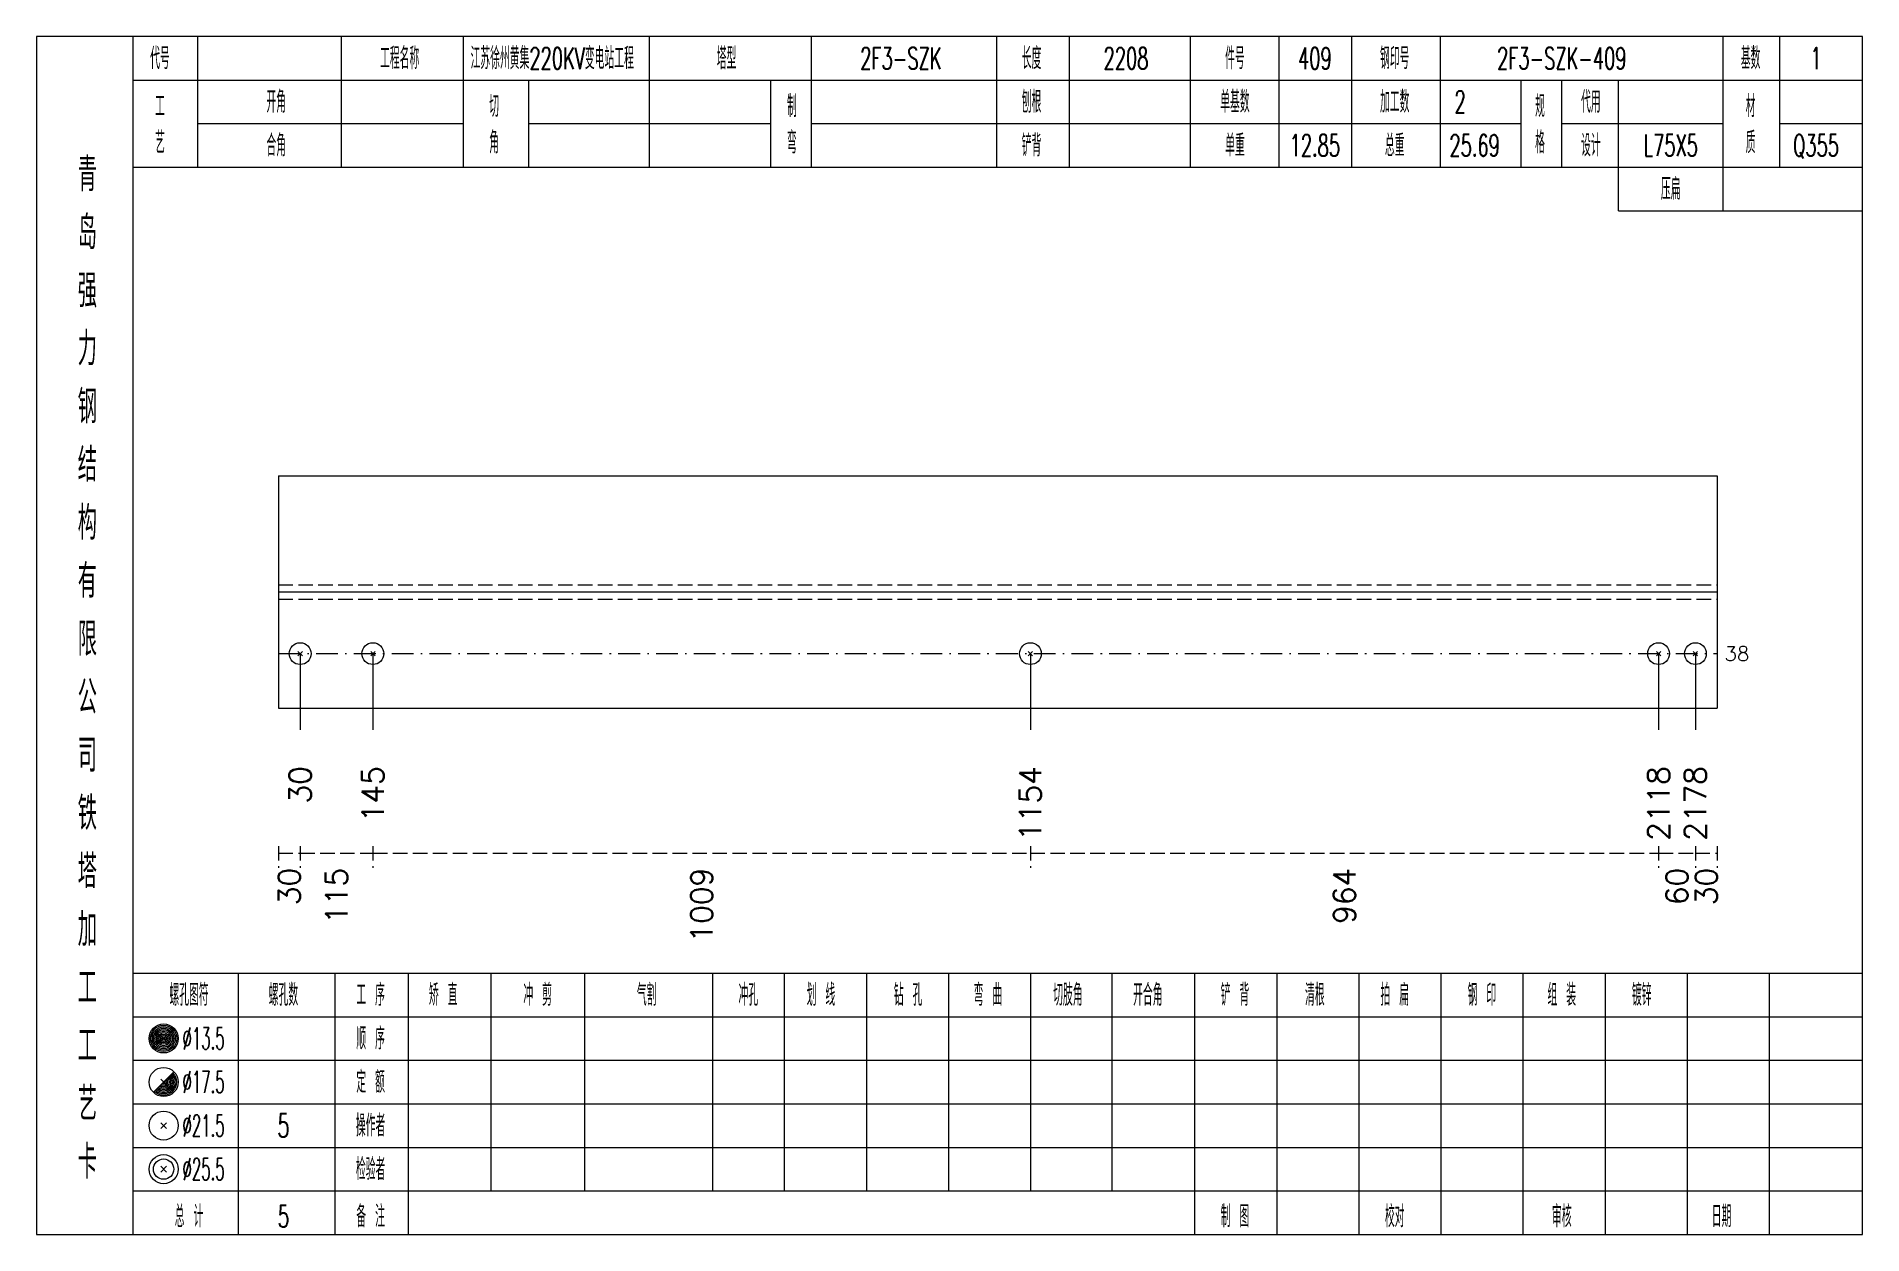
# Model space of a CAD drawing. Extents: x 0 to 4623, y -1159 to 4890.
# Drawn here: x 1868.4 to 2119.8, y 2925 to 3090 of the extents above; entities that cross this region are included whole.
import ezdxf
from ezdxf.enums import TextEntityAlignment as Align

# ---------------------------------------------------------------- set-up
doc = ezdxf.new("R2010")
doc.units = 0
doc.header["$MEASUREMENT"] = 0
doc.linetypes.add('一点画线', pattern=[5.2, 3, -1, 0.2, -1])
doc.linetypes.add('虚线', pattern=[2.75, 2, -0.75])
doc.layers.get('0').update_dxf_attribs({"linetype": 'CONTINUOUS', "lineweight": 25})
for name, color, linetype, lineweight in [('1', 7, 'CONTINUOUS', 25), ('4', 7, 'CONTINUOUS', 25), ('5', 7, 'CONTINUOUS', 25)]:
    doc.layers.add(name, color=color, linetype=linetype, lineweight=lineweight)
doc.styles.get("Standard").update_dxf_attribs({"font": 'simplex.shx', "width": 0.7, "height": 3, "bigfont": 'gbhzfs.shx'})

msp = doc.modelspace()

# ---------------------------------------------------------------- texts
at = {"color": 7, "linetype": 'Continuous', "lineweight": 13}
msp.add_text('38', height=2, dxfattribs=at).set_placement((2100.8, 3005), align=Align.MIDDLE_LEFT)
at = {"color": 8, "linetype": 'Continuous', "lineweight": 9}
for s, p in [('30', (1903.2, 2975.5)), ('115', (1909.705, 2975.5)), ('1009', (1959.973, 2975.5)), ('964', (2048.481, 2975.5)), ('60', (2094.263, 2975.5)), ('30', (2098.3, 2975.5))]:
    msp.add_text(s, height=3, rotation=90, dxfattribs=at).set_placement(p, align=Align.MIDDLE_RIGHT)
at = {"layer": '1', "color": 7, "linetype": 'Continuous', "lineweight": 13}
for s, p in [('1154', (2005.236, 2989.5)), ('30', (1904.7, 2989.5)), ('145', (1914.709, 2989.5)), ('2118', (2091.725, 2989.5)), ('2178', (2096.8, 2989.5))]:
    msp.add_text(s, height=3, rotation=90, dxfattribs=at).set_placement(p, align=Align.MIDDLE_RIGHT)
at = {"layer": '4', "color": 1, "linetype": 'Continuous', "lineweight": 13}
for s, height, width, p in [('代号', 3, 0.6, (1885.4, 3087)), ('工程名称', 3, 0.6, (1918.4, 3087)), ('江苏徐州黄集220KV变电站工程', 3, 0.6, (1939.4, 3087)), ('塔型', 3, 0.6, (1963.4, 3087)), ('2F3-SZK', 3, 0.6, (1987.4, 3087)), ('长度', 3, 0.6, (2005.4, 3087)), ('2208', 3, 0.6, (2018.4, 3087)), ('件号', 3, 0.6, (2033.4, 3087)), ('409', 3, 0.6, (2044.4, 3087)), ('钢印号', 3, 0.6, (2055.4, 3087)), ('2F3-SZK-409', 3, 0.6, (2078.4, 3087)), ('基数', 3, 0.6, (2104.4, 3087)), ('1', 3, 0.6, (2113.4, 3087)), ('开角', 3, 0.6, (1901.4, 3081)), ('制', 3, 0.6, (1972.4, 3080.4)), ('刨根', 3, 0.6, (2005.4, 3081)), ('单基数', 3, 0.6, (2033.4, 3081)), ('加工数', 3, 0.6, (2055.4, 3081)), ('2', 3, 0.6, (2064.4, 3081)), ('规', 3, 0.6, (2075.4, 3080.4)), ('代用', 3, 0.6, (2082.4, 3081)), ('材', 3, 0.6, (2104.4, 3080.4)), ('工', 3, 0.6, (1885.4, 3080.4)), ('切', 3, 0.6, (1931.4, 3080.4)), ('艺', 3, 0.6, (1885.4, 3075.4)), ('角', 3, 0.6, (1931.4, 3075.4)), ('弯', 3, 0.6, (1972.4, 3075.4)), ('格', 3, 0.6, (2075.4, 3075.4)), ('质', 3, 0.6, (2104.4, 3075.4)), ('合角', 3, 0.6, (1901.4, 3075)), ('铲背', 3, 0.6, (2005.4, 3075)), ('单重', 3, 0.6, (2033.4, 3075)), ('12.85', 3, 0.6, (2044.4, 3075)), ('总重', 3, 0.6, (2055.4, 3075)), ('25.69', 3, 0.6, (2066.4, 3075)), ('设计', 3, 0.6, (2082.4, 3075)), ('L75X5', 3, 0.6, (2093.4, 3075)), ('Q355', 3, 0.6, (2113.4, 3075)), ('青', 4.6, 0.8, (1875.4, 3071)), ('压扁', 3, 0.6, (2093.4, 3069)), ('岛', 4.6, 0.8, (1875.4, 3063)), ('强', 4.6, 0.8, (1875.4, 3055)), ('力', 4.6, 0.8, (1875.4, 3047)), ('钢', 4.6, 0.8, (1875.4, 3039)), ('结', 4.6, 0.8, (1875.4, 3031)), ('构', 4.6, 0.8, (1875.4, 3023)), ('有', 4.6, 0.8, (1875.4, 3015)), ('限', 4.6, 0.8, (1875.4, 3007)), ('公', 4.6, 0.8, (1875.4, 2999)), ('司', 4.6, 0.8, (1875.4, 2991)), ('铁', 4.6, 0.8, (1875.4, 2983)), ('塔', 4.6, 0.8, (1875.4, 2975)), ('加', 4.6, 0.8, (1875.4, 2967)), ('工', 4.6, 0.8, (1875.4, 2959)), ('螺孔图符', 3, 0.6, (1889.4, 2958)), ('螺孔数', 3, 0.6, (1902.4, 2958)), ('工 序', 3, 0.6, (1914.4, 2958)), ('矫 直', 3, 0.6, (1924.4, 2958)), ('冲 剪', 3, 0.6, (1937.4, 2958)), ('气割', 3, 0.6, (1952.4, 2958)), ('冲孔', 3, 0.6, (1966.4, 2958)), ('划 线', 3, 0.6, (1976.4, 2958)), ('钻 孔', 3, 0.6, (1988.4, 2958)), ('弯 曲', 3, 0.6, (1999.4, 2958)), ('切肢角', 3, 0.6, (2010.4, 2958)), ('开合角', 3, 0.6, (2021.4, 2958)), ('铲 背', 3, 0.6, (2033.4, 2958)), ('清根', 3, 0.6, (2044.4, 2958)), ('拍 扁', 3, 0.6, (2055.4, 2958)), ('钢 印', 3, 0.6, (2067.4, 2958)), ('组 装', 3, 0.6, (2078.4, 2958)), ('镀锌', 3, 0.6, (2089.4, 2958)), ('工', 4.6, 0.8, (1875.4, 2951)), ('%%C13.5', 3, 0.5, (1891.4, 2952)), ('顺 序', 3, 0.6, (1914.4, 2952)), ('%%C17.5', 3, 0.5, (1891.4, 2946)), ('定 额', 3, 0.6, (1914.4, 2946)), ('艺', 4.6, 0.8, (1875.4, 2943)), ('%%C21.5', 3, 0.5, (1891.4, 2940)), ('5', 3.2, 0.6, (1902.4, 2940)), ('操作者', 3, 0.6, (1914.4, 2940)), ('卡', 4.6, 0.8, (1875.4, 2935)), ('%%C25.5', 3, 0.5, (1891.4, 2934)), ('检验者', 3, 0.6, (1914.4, 2934)), ('总 计', 3, 0.6, (1889.4, 2927.5)), ('5', 3, 0.6, (1902.4, 2927.5)), ('备 注', 3, 0.6, (1914.4, 2927.5)), ('制 图', 3, 0.6, (2033.4, 2927.5)), ('校对', 3, 0.6, (2055.4, 2927.5)), ('审核', 3, 0.6, (2078.4, 2927.5)), ('日期', 3, 0.6, (2100.4, 2927.5))]:
    msp.add_text(s, height=height, dxfattribs=dict(at, width=width)).set_placement(p, align=Align.MIDDLE_CENTER)

# ---------------------------------------------------------------- blocks, each defined once
blk = doc.blocks.new('孔21.5')
at = {"layer": '5', "color": 7, "linetype": 'Continuous', "lineweight": 13}
for p, q in [((-0.2, -0.2), (0.2, 0.2)), ((-0.2, 0.2), (0.2, -0.2))]:
    blk.add_line(p, q, dxfattribs=at)
blk.add_circle((0, 0), 1, dxfattribs=at)

# ---------------------------------------------------------------- linework, layer by layer
at = {"color": 7, "linetype": 'Continuous', "lineweight": 18}
for p, q in [((1901.7, 3029.5), (1901.7, 2997.5)), ((1901.7, 3029.5), (2099.8, 3029.5)), ((2099.8, 3029.5), (2099.8, 2997.5)), ((1901.7, 3013.5), (2099.8, 3013.5))]:
    msp.add_line(p, q, dxfattribs=at)
at = {"color": 1, "linetype": '虚线', "lineweight": 18}
for p, q in [((1901.7, 3014.5), (2099.8, 3014.5)), ((1901.7, 3012.5), (2099.8, 3012.5))]:
    msp.add_line(p, q, dxfattribs=at)
at = {"color": 3, "linetype": '一点画线', "lineweight": 13}
msp.add_line((1901.7, 3005), (2099.8, 3005), dxfattribs=at)
at = {"color": 7, "linetype": 'Continuous', "lineweight": 13}
for p, q in [((1904.7, 3005), (1904.7, 2994.5)), ((1914.709, 3005), (1914.709, 2994.5)), ((2005.236, 3005), (2005.236, 2994.5)), ((2091.725, 3005), (2091.725, 2994.5)), ((2096.8, 3005), (2096.8, 2994.5))]:
    msp.add_line(p, q, dxfattribs=at)
at = {"color": 8, "linetype": '虚线', "lineweight": 9}
for p, q in [((1901.7, 2978.5), (1901.7, 2975.5)), ((1901.7, 2977.5), (1904.7, 2977.5)), ((1904.7, 2978.5), (1904.7, 2975.5)), ((1904.7, 2978.5), (1904.7, 2975.5)), ((1904.7, 2977.5), (1914.709, 2977.5)), ((1914.709, 2978.5), (1914.709, 2975.5)), ((1914.709, 2978.5), (1914.709, 2975.5)), ((1914.709, 2977.5), (2005.236, 2977.5)), ((2005.236, 2978.5), (2005.236, 2975.5)), ((2005.236, 2978.5), (2005.236, 2975.5)), ((2005.236, 2977.5), (2091.725, 2977.5)), ((2091.725, 2978.5), (2091.725, 2975.5)), ((2091.725, 2978.5), (2091.725, 2975.5)), ((2091.725, 2977.5), (2096.8, 2977.5)), ((2096.8, 2978.5), (2096.8, 2975.5)), ((2096.8, 2978.5), (2096.8, 2975.5)), ((2096.8, 2977.5), (2099.8, 2977.5)), ((2099.8, 2978.5), (2099.8, 2975.5))]:
    msp.add_line(p, q, dxfattribs=at)
at = {"layer": '1', "color": 7, "linetype": 'Continuous', "lineweight": 18}
msp.add_line((1901.7, 2997.5), (2099.8, 2997.5), dxfattribs=at)
at = {"layer": '4', "color": 1, "linetype": 'Continuous', "lineweight": 18}
for p, q in [((1881.7, 2925), (1881.7, 3090)), ((1890.6, 3072), (1890.6, 3090)), ((1910.4, 3072), (1910.4, 3090)), ((1927.2, 3072), (1927.2, 3090)), ((1952.8, 3072), (1952.8, 3090)), ((1975.1, 3072), (1975.1, 3090)), ((2000.6, 3072), (2000.6, 3090)), ((2010.6, 3072), (2010.6, 3090)), ((2027.3, 3072), (2027.3, 3090)), ((2039.5, 3072), (2039.5, 3090)), ((2049.5, 3072), (2049.5, 3090)), ((2061.7, 3072), (2061.7, 3090)), ((2100.6, 3066), (2100.6, 3090)), ((2108.4, 3072), (2108.4, 3090)), ((1881.7, 3084), (2119.8, 3084)), ((1936.2, 3072), (1936.2, 3084)), ((1969.5, 3072), (1969.5, 3084)), ((2072.8, 3072), (2072.8, 3084)), ((2078.4, 3072), (2078.4, 3084)), ((2086.2, 3066), (2086.2, 3084)), ((1890.6, 3078), (1927.2, 3078)), ((1936.2, 3078), (1969.5, 3078)), ((1975.1, 3078), (2072.8, 3078)), ((2078.4, 3078), (2100.6, 3078)), ((2108.4, 3078), (2119.8, 3078)), ((1881.7, 3072), (2119.8, 3072)), ((2086.2, 3066), (2119.8, 3066)), ((1881.7, 2961), (2119.8, 2961)), ((1896.2, 2925), (1896.2, 2961)), ((1909.5, 2925), (1909.5, 2961)), ((1919.6, 2925), (1919.6, 2961)), ((1931, 2931), (1931, 2961)), ((1943.9, 2931), (1943.9, 2961)), ((1961.5, 2931), (1961.5, 2961)), ((1971.4, 2931), (1971.4, 2961)), ((1982.7, 2931), (1982.7, 2961)), ((1994, 2931), (1994, 2961)), ((2005.3, 2931), (2005.3, 2961)), ((2016.5, 2931), (2016.5, 2961)), ((2027.9, 2931), (2027.9, 2961)), ((2039.2, 2931), (2039.2, 2961)), ((2050.5, 2931), (2050.5, 2961)), ((2061.8, 2931), (2061.8, 2961)), ((2073.1, 2931), (2073.1, 2961)), ((2084.4, 2931), (2084.4, 2961)), ((2095.7, 2931), (2095.7, 2961)), ((2107, 2931), (2107, 2961)), ((1881.7, 2955), (2119.8, 2955)), ((1881.7, 2949), (2119.8, 2949)), ((1881.7, 2943), (2119.8, 2943)), ((1881.7, 2937), (2119.8, 2937)), ((1881.7, 2931), (2119.8, 2931)), ((2027.9, 2925), (2027.9, 2931)), ((2039.2, 2925), (2039.2, 2931)), ((2050.5, 2925), (2050.5, 2931)), ((2061.8, 2925), (2061.8, 2931)), ((2073.1, 2925), (2073.1, 2931)), ((2084.4, 2925), (2084.4, 2931)), ((2095.7, 2925), (2095.7, 2931)), ((2107, 2925), (2107, 2931))]:
    msp.add_line(p, q, dxfattribs=at)
at = {"layer": '4', "color": 7, "linetype": 'Continuous', "lineweight": 13}
for p, q in [((1885.7, 2951.8), (1886.1, 2952.2)), ((1886.1, 2951.8), (1885.7, 2952.2)), ((1884.486, 2944.586), (1887.314, 2947.414)), ((1885.5, 2946.4), (1886.3, 2945.6)), ((1885.5, 2939.6), (1886.3, 2940.4)), ((1885.5, 2940.4), (1886.3, 2939.6)), ((1885.5, 2933.6), (1886.3, 2934.4)), ((1885.5, 2934.4), (1886.3, 2933.6))]:
    msp.add_line(p, q, dxfattribs=at)
at = {"layer": '4', "color": 1, "linetype": 'Continuous', "lineweight": 18}
msp.add_lwpolyline([(1868.4, 3090), (1868.4, 2925), (2119.8, 2925), (2119.8, 3090)], close=True, dxfattribs=at)
at = {"layer": '4', "color": 7, "linetype": 'Continuous', "lineweight": 13}
for centre, radius in [((1885.9, 2952), 2), ((1885.9, 2952), 1.8), ((1885.9, 2952), 1.6), ((1885.9, 2952), 1.4), ((1885.9, 2952), 1.2), ((1885.9, 2952), 1), ((1885.9, 2952), 0.8), ((1885.9, 2952), 0.6), ((1885.9, 2952), 0.4), ((1885.9, 2952), 0.2), ((1885.9, 2946), 2), ((1885.9, 2940), 2), ((1885.9, 2934), 2), ((1885.9, 2934), 1.4)]:
    msp.add_circle(centre, radius, dxfattribs=at)
for radius in [1.8, 1.6, 1.4, 1.2, 1, 0.8, 0.6, 0.4, 0.2]:
    msp.add_arc((1885.9, 2946), radius, 225, 45, dxfattribs=at)

# ---------------------------------------------------------------- block references
at = {"layer": '1', "color": 7, "linetype": 'Continuous', "lineweight": 13, "xscale": 1.5, "yscale": 1.5, "zscale": 1.5}
for p in [(1904.7, 3005), (1914.709, 3005), (2005.236, 3005), (2091.725, 3005), (2096.8, 3005)]:
    msp.add_blockref('孔21.5', p, dxfattribs=at)

msp.set_redraw_order([(e.dxf.handle, doc.entitydb.next_handle()) for e in msp.query("TEXT MTEXT ATTDEF DIMENSION ARC_DIMENSION")])  # texts and dimensions are drawn at this point

doc.saveas('drawing.dxf')
